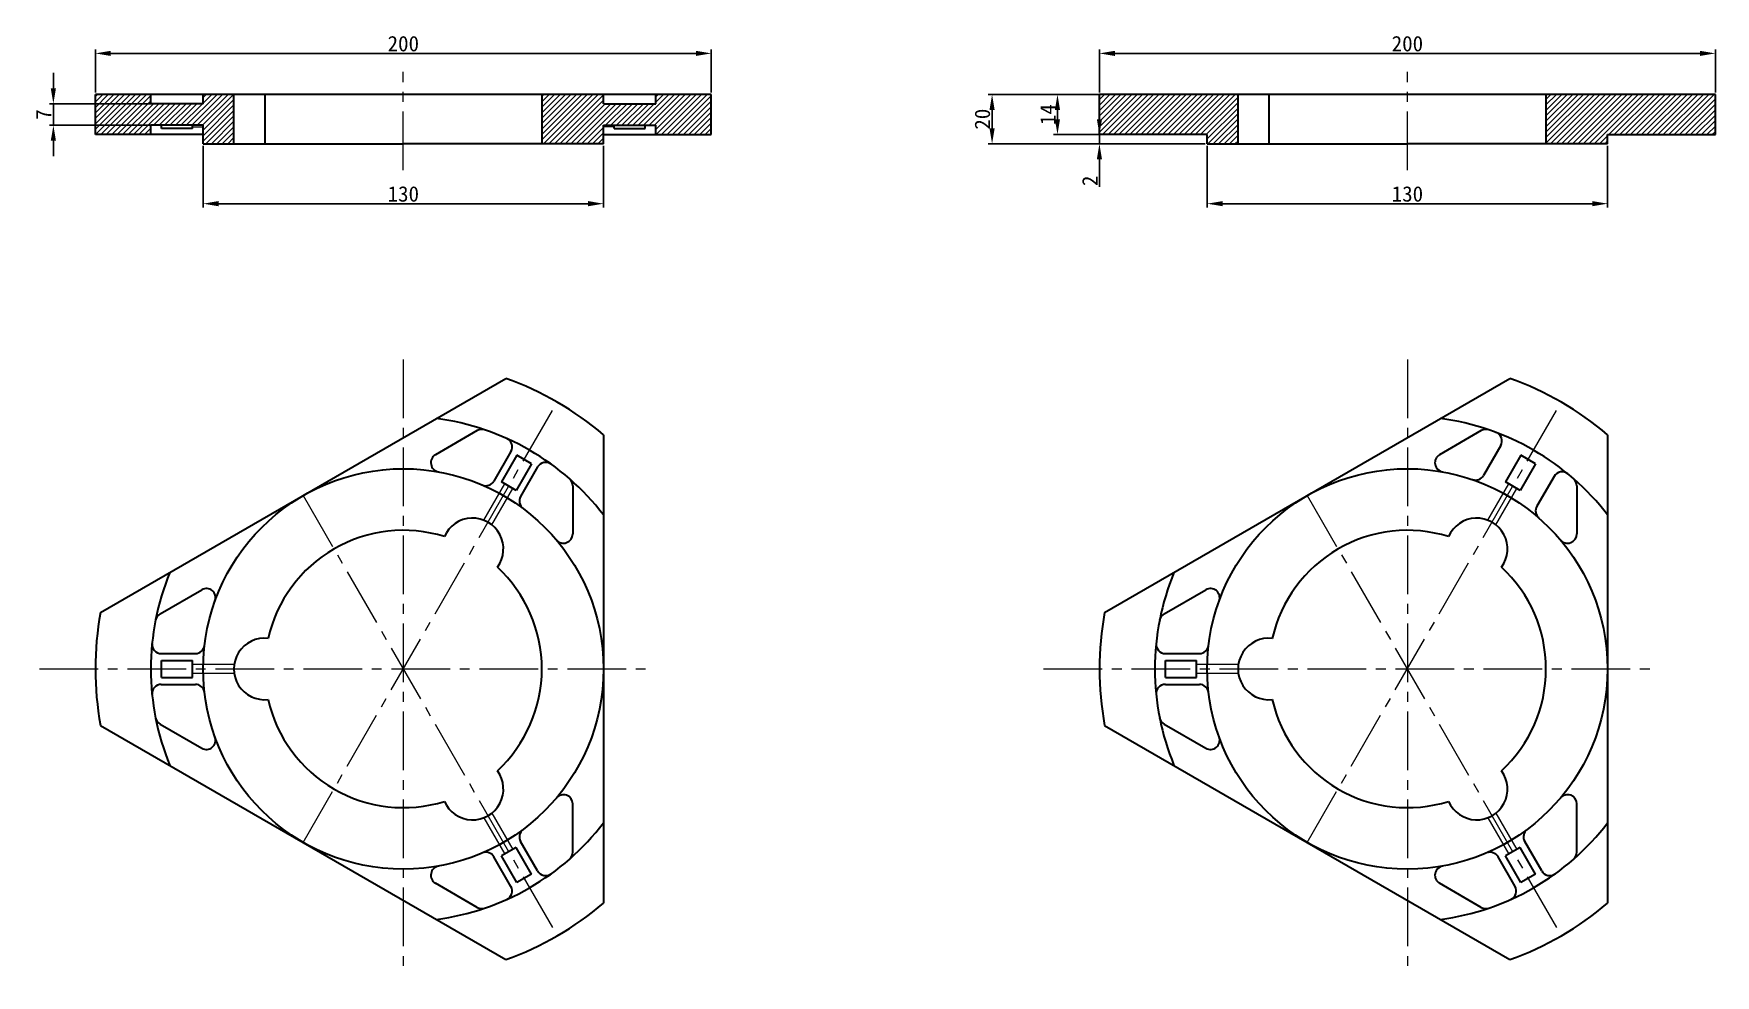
# Model space of a CAD drawing. Header units: inches. Extents: x -20 to 18950, y -1047 to 2551.
# Drawn here: x 10817 to 11363, y -288 to 17 of the extents above; entities that cross this region are included whole.
import ezdxf

# ---------------------------------------------------------------- set-up
doc = ezdxf.new("R2010")
doc.units = ezdxf.units.IN
doc.header["$MEASUREMENT"] = 0
doc.header["$PDSIZE"] = -5
doc.linetypes.add('CENTER2', pattern=[28.574999, 19.049999, -3.175, 3.175, -3.175])
doc.layers.get('0').update_dxf_attribs({"lineweight": 30})
doc.layers.get('Defpoints').update_dxf_attribs({"lineweight": 18})
for name, color, linetype, lineweight in [('cen', 1, 'CENTER2', 20), ('dim', 5, 'Continuous', 20), ('hat', 3, 'Continuous', 20)]:
    doc.layers.add(name, color=color, linetype=linetype, lineweight=lineweight)
doc.styles.get("Standard").update_dxf_attribs({"font": ''})
doc.styles.get('Standard').set_extended_font_data('宋体')
doc.dimstyles.new('ISO-25', dxfattribs={"dimtxt": 5, "dimasz": 5, "dimexe": 1.25, "dimexo": 0.625, "dimtad": 1, "dimdsep": 46, "dimtxsty": 'Standard', "dimcen": 2.5, "dimdle": 10, "dimadec": 0, "dimazin": 0, "dimtfac": 1, "dimtmove": 0, "dimatfit": 3, "dimfxl": 1, "dimtolj": 1, "dimarcsym": 0})

msp = doc.modelspace()

# ---------------------------------------------------------------- blocks, each defined once
blk = doc.blocks.new('*D2')
at = {"layer": 'Defpoints', "color": 0, "transparency": 16777216}
for p in [(10836.79, 10.84), (10836.79, -2.51), (11036.79, -2.51)]:
    blk.add_point(p, dxfattribs=at)
at = {"layer": 'dim', "color": 0, "linetype": 'Continuous', "lineweight": -2, "transparency": 16777216}
for p, q in [((10836.79, -1.88), (10836.79, 12.09)), ((11036.79, -1.88), (11036.79, 12.09)), ((11031.79, 10.84), (10841.79, 10.84))]:
    blk.add_line(p, q, dxfattribs=at)
at = {"layer": 'dim', "color": 0, "transparency": 16777216}
for points in [[(10841.79, 11.67), (10841.79, 10.01), (10836.79, 10.84)], [(11031.79, 11.67), (11031.79, 10.01), (11036.79, 10.84)]]:
    blk.add_solid(points, dxfattribs=at)
at = {"layer": 'dim', "color": 0, "transparency": 16777216, "insert": (10936.79, 13.97), "char_height": 5, "attachment_point": 5}
blk.add_mtext('\\A1;200', dxfattribs=at)
blk = doc.blocks.new('*D3')
at = {"layer": 'Defpoints', "color": 0, "transparency": 16777216}
for p in [(10871.79, -18.51), (11001.79, -18.51), (10871.79, -37.94)]:
    blk.add_point(p, dxfattribs=at)
at = {"layer": 'dim', "color": 0, "linetype": 'Continuous', "lineweight": -2, "transparency": 16777216}
for p, q in [((10871.79, -19.13), (10871.79, -39.19)), ((11001.79, -19.13), (11001.79, -39.19)), ((10996.79, -37.94), (10876.79, -37.94))]:
    blk.add_line(p, q, dxfattribs=at)
at = {"layer": 'dim', "color": 0, "transparency": 16777216}
for points in [[(10876.79, -37.1), (10876.79, -38.77), (10871.79, -37.94)], [(10996.79, -37.1), (10996.79, -38.77), (11001.79, -37.94)]]:
    blk.add_solid(points, dxfattribs=at)
at = {"layer": 'dim', "color": 0, "transparency": 16777216, "insert": (10936.79, -34.81), "char_height": 5, "attachment_point": 5}
blk.add_mtext('\\A1;130', dxfattribs=at)
blk = doc.blocks.new('*D4')
at = {"layer": 'Defpoints', "color": 0, "transparency": 16777216}
for p in [(10871.79, -5.51), (10823.16, -12.51), (10871.79, -12.51)]:
    blk.add_point(p, dxfattribs=at)
at = {"layer": 'dim', "color": 0, "linetype": 'Continuous', "lineweight": -2, "transparency": 16777216}
for p, q in [((10823.16, -0.51), (10823.16, 4.49)), ((10871.16, -5.51), (10821.91, -5.51)), ((10823.16, -5.51), (10823.16, -12.51)), ((10871.16, -12.51), (10821.91, -12.51)), ((10823.16, -17.51), (10823.16, -22.51))]:
    blk.add_line(p, q, dxfattribs=at)
at = {"layer": 'dim', "color": 0, "transparency": 16777216}
for points in [[(10822.32, -0.51), (10823.99, -0.51), (10823.16, -5.51)], [(10822.32, -17.51), (10823.99, -17.51), (10823.16, -12.51)]]:
    blk.add_solid(points, dxfattribs=at)
at = {"layer": 'dim', "color": 0, "transparency": 16777216, "insert": (10820.03, -9.01), "char_height": 5, "attachment_point": 5, "rotation": 90}
blk.add_mtext('\\A1;7', dxfattribs=at)
blk = doc.blocks.new('*D5')
at = {"layer": 'Defpoints', "color": 0, "transparency": 16777216}
for p in [(11162.83, 10.84), (11162.83, -2.51), (11362.83, -2.51)]:
    blk.add_point(p, dxfattribs=at)
at = {"layer": 'dim', "color": 0, "linetype": 'Continuous', "lineweight": -2, "transparency": 16777216}
for p, q in [((11162.83, -1.88), (11162.83, 12.09)), ((11362.83, -1.88), (11362.83, 12.09)), ((11357.83, 10.84), (11167.83, 10.84))]:
    blk.add_line(p, q, dxfattribs=at)
at = {"layer": 'dim', "color": 0, "transparency": 16777216}
for points in [[(11167.83, 11.67), (11167.83, 10.01), (11162.83, 10.84)], [(11357.83, 11.67), (11357.83, 10.01), (11362.83, 10.84)]]:
    blk.add_solid(points, dxfattribs=at)
at = {"layer": 'dim', "color": 0, "transparency": 16777216, "insert": (11262.83, 13.97), "char_height": 5, "attachment_point": 5}
blk.add_mtext('\\A1;200', dxfattribs=at)
blk = doc.blocks.new('*D6')
at = {"layer": 'Defpoints', "color": 0, "transparency": 16777216}
for p in [(11197.83, -18.51), (11327.83, -18.51), (11197.83, -37.94)]:
    blk.add_point(p, dxfattribs=at)
at = {"layer": 'dim', "color": 0, "linetype": 'Continuous', "lineweight": -2, "transparency": 16777216}
for p, q in [((11197.83, -19.13), (11197.83, -39.19)), ((11327.83, -19.13), (11327.83, -39.19)), ((11322.83, -37.94), (11202.83, -37.94))]:
    blk.add_line(p, q, dxfattribs=at)
at = {"layer": 'dim', "color": 0, "transparency": 16777216}
for points in [[(11202.83, -37.1), (11202.83, -38.77), (11197.83, -37.94)], [(11322.83, -37.1), (11322.83, -38.77), (11327.83, -37.94)]]:
    blk.add_solid(points, dxfattribs=at)
at = {"layer": 'dim', "color": 0, "transparency": 16777216, "insert": (11262.83, -34.81), "char_height": 5, "attachment_point": 5}
blk.add_mtext('\\A1;130', dxfattribs=at)
blk = doc.blocks.new('*D7')
at = {"layer": 'Defpoints', "color": 0, "transparency": 16777216}
for p in [(11162.83, -2.51), (11149.2, -15.51), (11197.83, -15.51)]:
    blk.add_point(p, dxfattribs=at)
at = {"layer": 'dim', "color": 0, "linetype": 'Continuous', "lineweight": -2, "transparency": 16777216}
for p, q in [((11162.2, -2.51), (11147.95, -2.51)), ((11149.2, -7.51), (11149.2, -10.51)), ((11197.2, -15.51), (11147.95, -15.51))]:
    blk.add_line(p, q, dxfattribs=at)
at = {"layer": 'dim', "color": 0, "transparency": 16777216}
for points in [[(11148.36, -7.51), (11150.03, -7.51), (11149.2, -2.51)], [(11148.36, -10.51), (11150.03, -10.51), (11149.2, -15.51)]]:
    blk.add_solid(points, dxfattribs=at)
at = {"layer": 'dim', "color": 0, "transparency": 16777216, "insert": (11146.07, -9.01), "char_height": 5, "attachment_point": 5, "rotation": 90}
blk.add_mtext('\\A1;14', dxfattribs=at)
blk = doc.blocks.new('*D8')
at = {"layer": 'Defpoints', "color": 0, "transparency": 16777216}
for p in [(11127.96, -2.51), (11207.83, -2.51), (11197.83, -18.51)]:
    blk.add_point(p, dxfattribs=at)
at = {"layer": 'dim', "color": 0, "linetype": 'Continuous', "lineweight": -2, "transparency": 16777216}
for p, q in [((11207.2, -2.51), (11126.71, -2.51)), ((11127.96, -13.51), (11127.96, -7.51)), ((11197.2, -18.51), (11126.71, -18.51))]:
    blk.add_line(p, q, dxfattribs=at)
at = {"layer": 'dim', "color": 0, "transparency": 16777216}
for points in [[(11127.13, -7.51), (11128.8, -7.51), (11127.96, -2.51)], [(11127.13, -13.51), (11128.8, -13.51), (11127.96, -18.51)]]:
    blk.add_solid(points, dxfattribs=at)
at = {"layer": 'dim', "color": 0, "transparency": 16777216, "insert": (11124.84, -10.51), "char_height": 5, "attachment_point": 5, "rotation": 90}
blk.add_mtext('\\A1;20', dxfattribs=at)
blk = doc.blocks.new('*D9')
at = {"layer": 'Defpoints', "color": 0, "transparency": 16777216}
for p in [(11162.83, -15.51), (11162.83, -18.51), (11197.83, -18.51)]:
    blk.add_point(p, dxfattribs=at)
at = {"layer": 'dim', "color": 0, "linetype": 'Continuous', "lineweight": -2, "transparency": 16777216}
for p, q in [((11162.83, -10.51), (11162.83, -5.51)), ((11162.2, -15.51), (11161.58, -15.51)), ((11162.83, -15.51), (11162.83, -18.51)), ((11197.2, -18.51), (11161.58, -18.51)), ((11162.83, -23.51), (11162.83, -32.52))]:
    blk.add_line(p, q, dxfattribs=at)
at = {"layer": 'dim', "color": 0, "transparency": 16777216}
for points in [[(11161.99, -10.51), (11163.66, -10.51), (11162.83, -15.51)], [(11161.99, -23.51), (11163.66, -23.51), (11162.83, -18.51)]]:
    blk.add_solid(points, dxfattribs=at)
at = {"layer": 'dim', "color": 0, "transparency": 16777216, "insert": (11159.7, -30.52), "char_height": 5, "attachment_point": 5, "rotation": 90}
blk.add_mtext('\\A1;2', dxfattribs=at)

# ---------------------------------------------------------------- dimensions: what is measured, and where the dimension line sits
at = {"layer": 'dim'}
for base, p1, p2, picture, middle in [((10836.787, 10.841), (11036.787, -2.508), (10836.787, -2.508), '*D2', (10936.787, 13.966)), ((11162.827, 10.841), (11362.827, -2.508), (11162.827, -2.508), '*D5', (11262.827, 13.966)), ((10871.787, -37.936), (11001.787, -18.508), (10871.787, -18.508), '*D3', (10936.787, -34.811)), ((11197.827, -37.936), (11327.827, -18.508), (11197.827, -18.508), '*D6', (11262.827, -34.811))]:
    dim = msp.add_linear_dim(base=base, p1=p1, p2=p2, dimstyle='ISO-25', dxfattribs=at)
    dim.commit()
    dim.dimension.update_dxf_attribs({"geometry": picture, "text_midpoint": middle})
dim = msp.add_linear_dim(base=(10823.156, -12.508), p1=(10871.787, -5.508), p2=(10871.787, -12.508), angle=90, dimstyle='ISO-25', dxfattribs=at)
dim.commit()
dim.dimension.update_dxf_attribs({"geometry": '*D4', "text_midpoint": (10820.031, -9.008)})
for base, p1, p2, text, picture, middle in [((11127.962, -2.508), (11197.827, -18.508), (11207.827, -2.508), '20', '*D8', (11124.837, -10.508)), ((11149.196, -15.508), (11162.827, -2.508), (11197.827, -15.508), '14', '*D7', (11146.071, -9.008)), ((11162.827, -18.508), (11162.827, -15.508), (11197.827, -18.508), '2', '*D9', (11159.702, -30.516))]:
    dim = msp.add_linear_dim(base=base, p1=p1, p2=p2, angle=90, text=text, dimstyle='ISO-25', dxfattribs=at)
    dim.commit()
    dim.dimension.update_dxf_attribs({"geometry": picture, "text_midpoint": middle})

# ---------------------------------------------------------------- hatches: boundary and pattern name
at = {"layer": 'hat'}
h = msp.add_hatch(dxfattribs=at)
h.set_pattern_fill('ANSI31', color=256, scale=10)
h.paths.add_polyline_path([(10881.787, -2.508), (10871.787, -2.508), (10871.787, -5.508), (10854.787, -5.508), (10854.787, -2.508), (10836.787, -2.508), (10836.787, -15.508), (10854.787, -15.508), (10854.787, -12.508), (10871.787, -12.508), (10871.787, -18.508), (10881.787, -18.508)])
h.paths.add_polyline_path([(11036.787, -2.508), (11018.787, -2.508), (11018.787, -5.508), (11001.787, -5.508), (11001.787, -2.508), (10981.787, -2.508), (10981.787, -18.508), (11001.787, -18.508), (11001.787, -12.508), (11018.787, -12.508), (11018.787, -15.508), (11036.787, -15.508)])
h = msp.add_hatch(dxfattribs=at)
h.set_pattern_fill('ANSI31', color=256, scale=10)
h.paths.add_polyline_path([(11362.827, -2.508), (11307.827, -2.508), (11307.827, -18.508), (11327.827, -18.508), (11327.827, -15.508), (11362.827, -15.508)])
h.paths.add_polyline_path([(11207.827, -2.508), (11162.827, -2.508), (11162.827, -15.508), (11197.827, -15.508), (11197.827, -18.508), (11207.827, -18.508)])

# ---------------------------------------------------------------- linework, layer by layer
for p, q in [((10836.787, -15.508), (10836.787, -2.508)), ((11036.787, -2.508), (10836.787, -2.508)), ((10854.787, -5.508), (10854.787, -2.508)), ((10871.787, -5.508), (10871.787, -2.508)), ((10881.787, -18.508), (10881.787, -2.508)), ((10891.787, -2.508), (10891.787, -18.508)), ((10981.787, -2.508), (10981.787, -18.508)), ((11001.787, -5.508), (11001.787, -2.508)), ((11018.787, -5.508), (11018.787, -2.508)), ((11036.787, -15.508), (11036.787, -2.508)), ((11162.827, -15.508), (11162.827, -2.508)), ((11362.827, -2.508), (11162.827, -2.508)), ((11207.827, -18.508), (11207.827, -2.508)), ((11217.827, -2.508), (11217.827, -18.508)), ((11307.827, -2.508), (11307.827, -18.508)), ((11362.827, -15.508), (11362.827, -2.508)), ((10871.787, -5.508), (10854.787, -5.508)), ((11001.787, -5.508), (11018.787, -5.508)), ((10871.787, -15.508), (10836.787, -15.508)), ((10871.787, -12.508), (10854.787, -12.508)), ((10854.787, -15.508), (10854.787, -12.508)), ((10858.287, -13.508), (10858.287, -12.508)), ((10868.287, -13.508), (10858.287, -13.508)), ((10868.287, -13.508), (10868.287, -12.508)), ((10871.787, -18.508), (10871.787, -12.508)), ((11001.787, -12.508), (11018.787, -12.508)), ((11001.787, -18.508), (11001.787, -12.508)), ((11001.787, -15.508), (11036.787, -15.508)), ((11005.287, -13.508), (11005.287, -12.508)), ((11005.287, -13.508), (11015.287, -13.508)), ((11015.287, -13.508), (11015.287, -12.508)), ((11018.787, -15.508), (11018.787, -12.508)), ((11197.827, -15.508), (11162.827, -15.508)), ((11197.827, -18.508), (11197.827, -15.508)), ((11327.827, -15.508), (11362.827, -15.508)), ((11327.827, -18.508), (11327.827, -15.508)), ((10871.787, -18.508), (10936.787, -18.508)), ((11001.787, -18.508), (10936.787, -18.508)), ((11197.827, -18.508), (11262.827, -18.508)), ((11327.827, -18.508), (11262.827, -18.508)), ((10838.475, -170.665), (10970.099, -94.672)), ((11164.515, -170.665), (11296.139, -94.672)), ((10960.792, -111.592), (10947.234, -119.42)), ((11001.787, -112.967), (11001.787, -264.953)), ((11286.832, -111.592), (11273.274, -119.42)), ((11327.827, -112.967), (11327.827, -264.953)), ((10971.754, -118.396), (10966.221, -127.979)), ((10973.655, -119.602), (10968.655, -128.262)), ((10978.418, -122.352), (10973.655, -119.602)), ((11293.128, -116.477), (11287.539, -126.156)), ((11299.695, -119.602), (11294.695, -128.262)), ((11304.458, -122.352), (11299.695, -119.602)), ((10978.418, -122.352), (10973.418, -131.012)), ((10980.414, -123.396), (10974.881, -132.979)), ((11304.458, -122.352), (11299.458, -131.012)), ((10973.418, -131.012), (10968.655, -128.262)), ((10991.787, -129.487), (10991.787, -145.142)), ((11299.458, -131.012), (11294.695, -128.262)), ((11310.449, -126.477), (11304.86, -136.156)), ((11317.827, -129.487), (11317.827, -145.142)), ((10857.782, -171.065), (10871.339, -163.238)), ((11183.822, -171.065), (11197.379, -163.238)), ((10858.193, -183.96), (10869.259, -183.96)), ((11184.233, -183.96), (11195.299, -183.96)), ((10858.287, -186.21), (10868.287, -186.21)), ((10858.287, -191.71), (10858.287, -186.21)), ((10868.287, -191.71), (10868.287, -186.21)), ((11184.327, -186.21), (11194.327, -186.21)), ((11184.327, -191.71), (11184.327, -186.21)), ((11194.327, -191.71), (11194.327, -186.21)), ((10858.193, -193.96), (10869.259, -193.96)), ((10858.287, -191.71), (10868.287, -191.71)), ((11184.233, -193.96), (11195.299, -193.96)), ((11184.327, -191.71), (11194.327, -191.71)), ((10838.475, -207.255), (10970.099, -283.248)), ((10857.782, -206.855), (10871.339, -214.682)), ((11164.515, -207.255), (11296.139, -283.248)), ((11183.822, -206.855), (11197.379, -214.682)), ((10991.787, -248.433), (10991.787, -232.778)), ((11317.827, -248.433), (11317.827, -232.778)), ((10980.414, -254.524), (10974.881, -244.941)), ((11306.454, -254.524), (11300.921, -244.941)), ((10971.754, -259.524), (10966.221, -249.941)), ((10973.418, -246.908), (10968.655, -249.658)), ((10973.655, -258.318), (10968.655, -249.658)), ((10978.418, -255.568), (10973.418, -246.908)), ((11297.794, -259.524), (11292.261, -249.941)), ((11299.458, -246.908), (11294.695, -249.658)), ((11299.695, -258.318), (11294.695, -249.658)), ((11304.458, -255.568), (11299.458, -246.908)), ((10978.418, -255.568), (10973.655, -258.318)), ((11304.458, -255.568), (11299.695, -258.318)), ((10960.792, -266.328), (10947.234, -258.5)), ((11286.832, -266.328), (11273.274, -258.5))]:
    msp.add_line(p, q)
for centre in [(10936.787, -188.96), (11262.827, -188.96)]:
    msp.add_circle(centre, 65)
for centre, radius, start, end in [((10936.787, -188.96), 100, 49.4584, 70.5416), ((11262.827, -188.96), 100, 49.4584, 70.5416), ((10936.787, -188.96), 82, 60, 82.43695), ((11262.827, -188.96), 82, 60, 82.43695), ((10962.292, -114.19), 3, 71.16486, 120), ((10969.156, -116.896), 3, 330, 65.81207), ((11288.332, -114.19), 3, 71.16486, 120), ((11290.53, -114.977), 3, 330, 69.4715), ((10948.734, -122.018), 3, 120, 259.88083), ((10936.787, -188.96), 82, 37.56305, 60), ((11274.774, -122.018), 3, 120, 259.88083), ((11262.827, -188.96), 82, 37.56305, 60), ((10983.012, -124.896), 3, 54.18793, 150), ((11313.047, -127.977), 3, 50.5285, 150), ((10963.622, -126.479), 3, 246.75633, 330), ((10988.787, -129.487), 3, 0, 48.83514), ((11284.941, -124.656), 3, 251.02145, 330), ((11314.827, -129.487), 3, 0, 48.83514), ((10977.479, -134.479), 3, 150, 233.24367), ((11307.458, -137.656), 3, 150, 228.97855), ((10959.287, -149.989), 10, 323.62063, 156.37937), ((11285.327, -149.989), 10, 323.62063, 156.37937), ((10936.787, -188.96), 45, 72.75874, 167.24126), ((10988.787, -145.142), 3, 220.11917, 0), ((11262.827, -188.96), 45, 72.75874, 167.24126), ((11314.827, -145.142), 3, 220.11917, 0), ((10936.787, -188.96), 82, 157.56305, 180), ((10936.787, -188.96), 45, 312.75874, 47.24126), ((11262.827, -188.96), 82, 157.56305, 180), ((11262.827, -188.96), 45, 312.75874, 47.24126), ((10872.839, -165.836), 3, 340.11917, 120), ((11198.879, -165.836), 3, 340.11917, 120), ((10936.787, -188.96), 100, 169.4584, 190.5416), ((10859.282, -173.663), 3, 120, 168.83514), ((11262.827, -188.96), 100, 169.4584, 190.5416), ((11185.322, -173.663), 3, 120, 168.83514), ((10891.787, -188.96), 10, 83.62063, 276.37937), ((11217.827, -188.96), 10, 83.62063, 276.37937), ((10858.193, -180.96), 3, 174.18793, 270), ((10869.259, -180.96), 3, 270, 353.24367), ((11184.233, -180.96), 3, 174.18793, 270), ((11195.299, -180.96), 3, 270, 353.24367), ((10936.787, -188.96), 82, 180, 202.43695), ((11262.827, -188.96), 82, 180, 202.43695), ((10858.193, -196.96), 3, 90, 185.81207), ((10869.259, -196.96), 3, 6.75633, 90), ((11184.233, -196.96), 3, 90, 185.81207), ((11195.299, -196.96), 3, 6.75633, 90), ((10936.787, -188.96), 45, 192.75874, 287.24126), ((11262.827, -188.96), 45, 192.75874, 287.24126), ((10859.282, -204.257), 3, 191.16486, 240), ((11185.322, -204.257), 3, 191.16486, 240), ((10872.839, -212.084), 3, 240, 19.88083), ((11198.879, -212.084), 3, 240, 19.88083), ((10959.287, -227.931), 10, 203.62063, 36.37937), ((11285.327, -227.931), 10, 203.62063, 36.37937), ((10988.787, -232.778), 3, 0, 139.88083), ((11314.827, -232.778), 3, 0, 139.88083), ((10936.787, -188.96), 82, 300, 322.43695), ((11262.827, -188.96), 82, 300, 322.43695), ((10977.479, -243.441), 3, 126.75633, 210), ((11303.519, -243.441), 3, 126.75633, 210), ((10963.622, -251.441), 3, 30, 113.24367), ((10988.787, -248.433), 3, 311.16486, 0), ((11289.662, -251.441), 3, 30, 113.24367), ((11314.827, -248.433), 3, 311.16486, 0), ((10948.734, -255.902), 3, 100.11917, 240), ((10983.012, -253.024), 3, 210, 305.81207), ((11274.774, -255.902), 3, 100.11917, 240), ((11309.052, -253.024), 3, 210, 305.81207), ((10936.787, -188.96), 82, 277.56305, 300), ((10969.156, -261.024), 3, 294.18793, 30), ((11262.827, -188.96), 82, 277.56305, 300), ((11295.196, -261.024), 3, 294.18793, 30), ((10962.292, -263.73), 3, 240, 288.83514), ((10936.787, -188.96), 100, 289.4584, 310.5416), ((11288.332, -263.73), 3, 240, 288.83514), ((11262.827, -188.96), 100, 289.4584, 310.5416)]:
    msp.add_arc(centre, radius, start, end)
at = {"layer": 'cen'}
for p, q in [((10936.787, -27.083), (10936.787, 4.887)), ((11262.827, -27.083), (11262.827, 4.887)), ((10868.287, -13.008), (10871.787, -13.008)), ((11005.287, -13.008), (11001.787, -13.008)), ((10936.787, -88.482), (10936.787, -288.402)), ((11262.827, -88.482), (11262.827, -288.402)), ((10904.287, -245.252), (10986.787, -102.357)), ((11230.327, -245.252), (11312.827, -102.357)), ((10962.931, -140.677), (10969.738, -128.887)), ((10965.529, -142.177), (10972.336, -130.387)), ((11288.971, -140.677), (11295.778, -128.887)), ((11291.569, -142.177), (11298.376, -130.387)), ((10904.287, -132.668), (10986.787, -275.563)), ((11230.327, -132.668), (11312.827, -275.563)), ((10818.615, -188.96), (11018.331, -188.96)), ((10881.9, -187.46), (10868.287, -187.46)), ((10881.9, -190.46), (10868.287, -190.46)), ((11144.655, -188.96), (11344.371, -188.96)), ((11207.94, -187.46), (11194.327, -187.46)), ((11207.94, -190.46), (11194.327, -190.46)), ((10962.931, -237.243), (10969.738, -249.033)), ((10965.529, -235.743), (10972.336, -247.533)), ((11288.971, -237.243), (11295.778, -249.033)), ((11291.569, -235.743), (11298.376, -247.533))]:
    msp.add_line(p, q, dxfattribs=at)

msp.set_redraw_order([(e.dxf.handle, doc.entitydb.next_handle()) for e in msp.query("TEXT MTEXT ATTDEF DIMENSION ARC_DIMENSION")])  # texts and dimensions are drawn at this point

doc.saveas('drawing.dxf')
